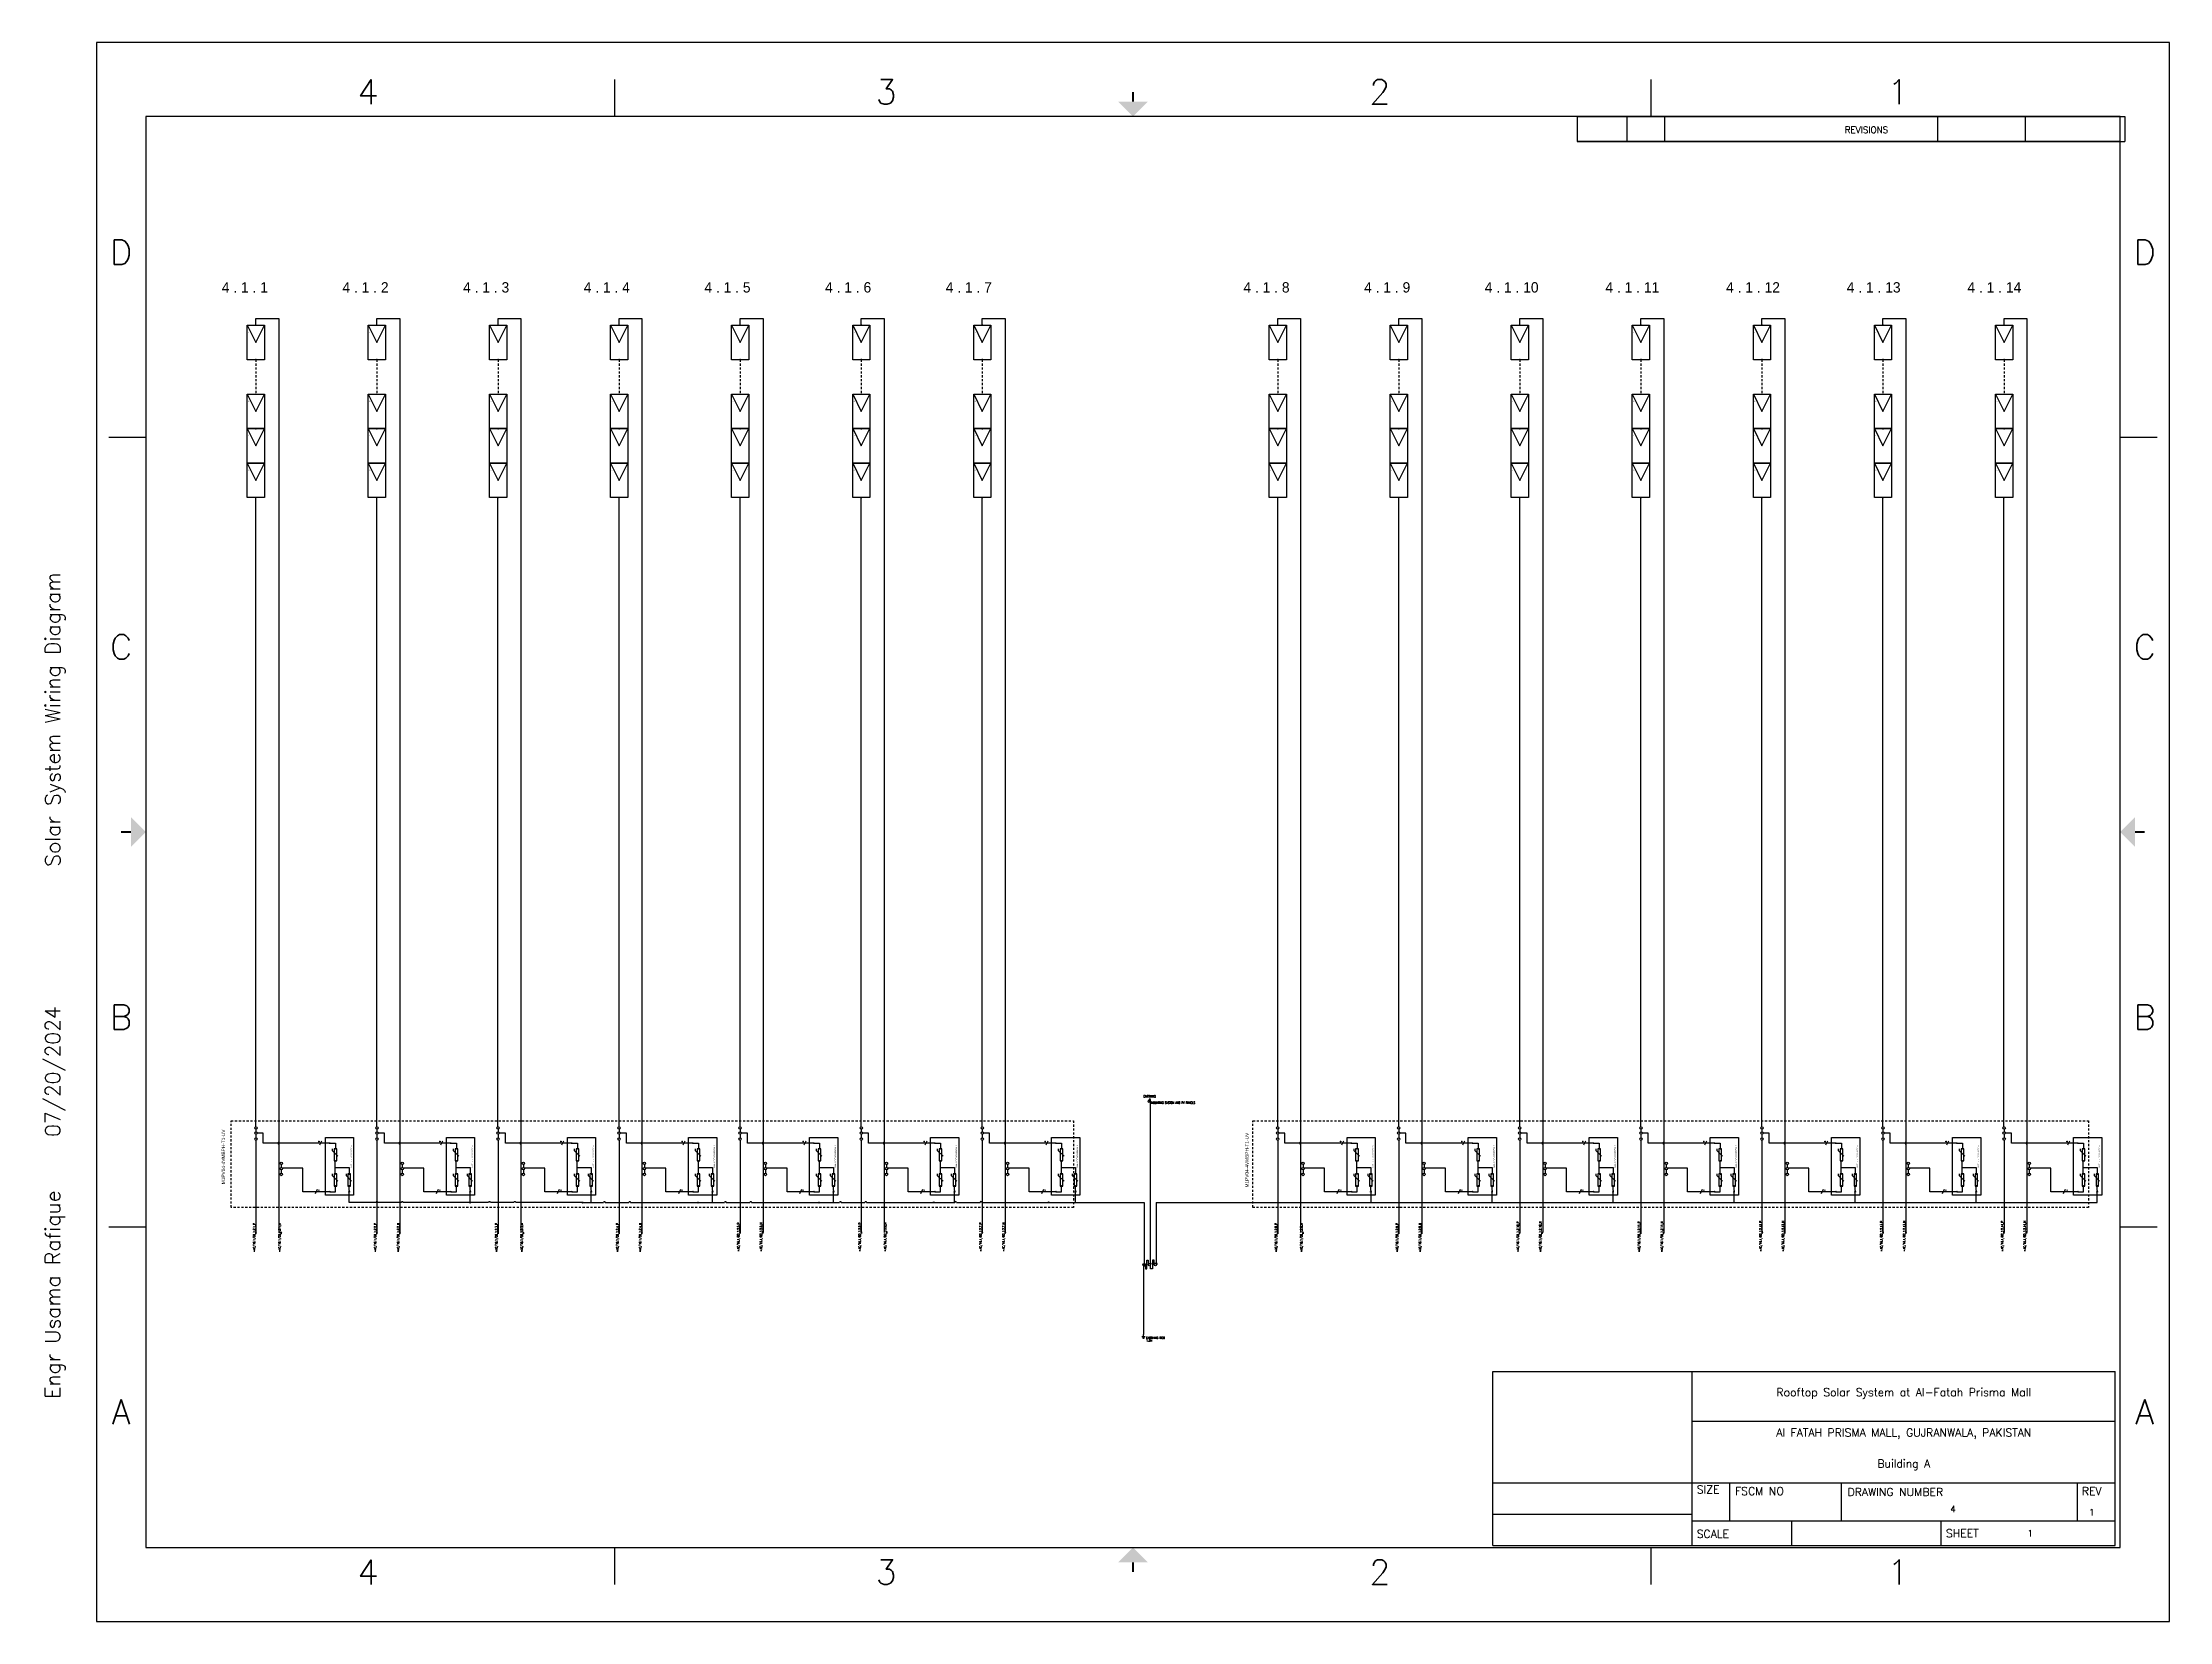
# Model space of a CAD drawing. Header units: inches. Extents: x 3 to 127, y -3 to 89.
import ezdxf
from ezdxf.enums import TextEntityAlignment as Align

# ---------------------------------------------------------------- set-up
doc = ezdxf.new("R2010")
doc.units = ezdxf.units.IN
doc.header["$MEASUREMENT"] = 0
doc.linetypes.add('HIDDEN2', pattern=[0.1875, 0.125, -0.0625])
for name, color, linetype in [('DESC', 1, 'Continuous'), ('GRY_20AWG', 9, 'Continuous'), ('LOCBOX', 92, 'HIDDEN2'), ('MISC', 2, 'Continuous'), ('RED_12AWG', 1, 'Continuous'), ('SYMS', 7, 'Continuous'), ('TAGS', 51, 'Continuous'), ('TB_LABELS', 1, 'Continuous'), ('Title Block', 7, 'Continuous'), ('Viewport', 7, 'Continuous'), ('WHT_12AWG', 7, 'Continuous'), ('WIREREF', 61, 'Continuous')]:
    doc.layers.add(name, color=color, linetype=linetype)
doc.styles.add('Roman', font='romans')
doc.styles.add('WD', font='romans.shx')
doc.styles.add('WD_IEC', font='isocp2.shx', dxfattribs={"width": 0.9, "height": 4})

# ---------------------------------------------------------------- blocks, each defined once
blk = doc.blocks.new('ANSI_border_C')
for p, q in [((20.5, 0.75), (20.5, 2.5)), ((14.25, 0.75), (20.5, 0.75))]:
    blk.add_line(p, q)
at = {"layer": 'Title Block'}
for p, q in [((0, 16), (0, 0)), ((21, 16), (0, 16)), ((21, 0), (21, 16)), ((5.25, 15.25), (5.25, 15.625)), ((15.75, 15.25), (15.75, 15.625)), ((0.5, 15.25), (0.5, 0.75)), ((20.5, 15.25), (0.5, 15.25)), ((15, 15.25), (15, 15)), ((20.5, 0.75), (20.5, 15.25)), ((15, 15), (20.5, 15)), ((0.125, 12), (0.5, 12)), ((20.5, 12), (20.875, 12)), ((0.125, 4), (0.5, 4)), ((20.5, 4), (20.875, 4)), ((0.5, 0.75), (20.5, 0.75)), ((5.25, 0.375), (5.25, 0.75)), ((15.75, 0.375), (15.75, 0.75)), ((0, 0), (21, 0))]:
    blk.add_line(p, q, dxfattribs=at)
at = {"layer": 'Title Block', "const_width": 0.02}
for points in [[(10.5, 15.5), (10.5, 15.4)], [(0.25, 8), (0.35, 8)], [(20.75, 8), (20.65, 8)], [(10.5, 0.5), (10.5, 0.6)]]:
    blk.add_lwpolyline(points, dxfattribs=at)
at = {"layer": 'Title Block'}
for points in [[(10.35, 15.4), (10.65, 15.4), (10.5, 15.25)], [(0.35, 7.85), (0.35, 8.15), (0.5, 8)], [(20.65, 7.85), (20.65, 8.15), (20.5, 8)], [(10.35, 0.6), (10.65, 0.6), (10.5, 0.75)]]:
    blk.add_solid(points, dxfattribs=at)
at = {"layer": 'Title Block', "style": 'Roman'}
for s, p in [('4', (2.75, 15.5)), ('3', (8, 15.5)), ('2', (13, 15.5)), ('1', (18.25, 15.5)), ('D', (0.25, 13.875)), ('D', (20.75, 13.875)), ('C', (0.25, 9.875)), ('C', (20.75, 9.875)), ('B', (0.25, 6.125)), ('B', (20.75, 6.125)), ('A', (0.25, 2.125)), ('A', (20.75, 2.125)), ('4', (2.75, 0.5)), ('3', (8, 0.5)), ('2', (13, 0.5)), ('1', (18.25, 0.5))]:
    blk.add_text(s, height=0.25, dxfattribs=at).set_placement(p, align=Align.MIDDLE_CENTER)
blk.add_text('REVISIONS', height=0.065, dxfattribs=at).set_placement((17.71, 15.083))
blk = doc.blocks.new('JIC_border_C')
at = {"xscale": 5.726708801404052, "yscale": 5.726708801404052, "zscale": 5.726708801404052}
blk.add_blockref('ANSI_border_C', (6.5, -3), dxfattribs=at)
blk = doc.blocks.new('JIC_REVblock_C')
blk.add_line((0, 0), (0, -0.25))
at = {"layer": 'Title Block'}
for p, q in [((-5.5, 0), (-5.5, -0.25)), ((-5.5, 0), (0, 0)), ((-5, -0.25), (-5, 0)), ((-4.62, -0.25), (-4.62, 0)), ((-1.88, -0.25), (-1.88, 0)), ((-1, -0.25), (-1, 0)), ((-5.5, -0.25), (0, -0.25))]:
    blk.add_line(p, q, dxfattribs=at)
at = {"style": 'WD'}
for tag, p in [('ZONE', (-5.391, -0.16)), ('REV', (-4.92, -0.16)), ('DESCRIPTION', (-3.618, -0.16)), ('DATE', (-1.552, -0.16)), ('APPROVED', (-0.759, -0.16))]:
    blk.add_attdef(tag, p, '', height=0.065, dxfattribs=at)
at = {"style": 'WD', "flags": 1}
blk.add_attdef('WD_TB', (-4.505, -0.154), '', height=0.03, dxfattribs=at)
blk = doc.blocks.new('HA1S4')
for points in [[(0, 0), (-0.03, 0), (0, -0.09), (0.03, 0), (0, 0)], [(0.02, -0.01), (-0.02, -0.01), (0, -0.06), (0.02, -0.01)]]:
    blk.add_lwpolyline(points)
at = {"style": 'WD', "flags": 1}
for tag, p in [('X2TERM01', (0, 0)), ('SIGCODE', (0.03, -0.08))]:
    blk.add_attdef(tag, p, '', height=0.01, dxfattribs=at)
at = {"style": 'WD', "width": 0.7}
for tag, p in [('DESC1', (0.09, 0.11)), ('XREF', (0.09, -0.06))]:
    blk.add_attdef(tag, p, '', height=0.125, dxfattribs=at)
at = {"style": 'WD', "width": 0.8, "flags": 8}
blk.add_attdef('WIRENO', text='', height=0.125, dxfattribs=at).set_placement((0, -0.26), align=Align.CENTER)
blk = doc.blocks.new('WDDOT')
for radius in [0.03, 0.0187, 0.00929]:
    blk.add_circle((0, 0), radius)
blk = doc.blocks.new('VT0_02')
blk.add_circle((0, 0), 0.0699)
at = {"style": 'WD', "flags": 1}
for tag, p in [('X4TERM01', (-0.07, 0)), ('X2TERM01', (0, 0.07)), ('X1TERM01', (0.07, 0)), ('X8TERM01', (0, -0.07))]:
    blk.add_attdef(tag, p, '', height=0.01, dxfattribs=at)
blk = doc.blocks.new('HA1S2')
for points in [[(0, 0), (-0.03, 0), (0, 0.09), (0.03, 0), (0, 0)], [(-0.02, 0.01), (0.02, 0.01), (0, 0.06), (-0.02, 0.01)]]:
    blk.add_lwpolyline(points)
at = {"style": 'WD', "width": 0.8, "flags": 8}
blk.add_attdef('WIRENO', text='', height=0.125, dxfattribs=at).set_placement((0, 0.15), align=Align.CENTER)
at = {"style": 'WD', "flags": 1}
for tag, p in [('X8TERM01', (0, 0)), ('SIGCODE', (0.03, 0.07))]:
    blk.add_attdef(tag, p, '', height=0.01, dxfattribs=at)
at = {"style": 'WD', "width": 0.7}
for tag, p in [('XREF', (0.08, -0.04)), ('DESC1', (0.08, -0.21))]:
    blk.add_attdef(tag, p, '', height=0.125, dxfattribs=at)
blk = doc.blocks.new('VGND2')
for p, q in [((0, -0.125), (0, 0)), ((0.09375, -0.125), (-0.09375, -0.125)), ((-0.0625, -0.171875), (0.0625, -0.171875)), ((-0.03125, -0.21875), (0.03125, -0.21875))]:
    blk.add_line(p, q)
at = {"style": 'WD', "flags": 1}
for tag in ['ASSYCODE', 'X2TERM01', 'CAT', 'FAMILY', 'MFG']:
    blk.add_attdef(tag, (0, 0), '', height=0.01, dxfattribs=at)
at = {"style": 'WD', "width": 0.8}
for tag, p in [('INST', (0.15625, 0.125)), ('LOC', (0.15625, -0.03125)), ('TAG1', (0.15625, -0.1875)), ('DESC1', (0.15625, -0.34375)), ('DESC2', (0.15625, -0.5))]:
    blk.add_attdef(tag, text='', height=0.125, dxfattribs=at).set_placement(p, align=Align.MIDDLE_LEFT)
blk = doc.blocks.new('HT0_01')
for p, q in [((-0.0625, 0.0625), (0.0625, 0.0625)), ((-0.0625, -0.0625), (-0.0625, 0.0625)), ((0.0625, 0.0625), (0.0625, -0.0625)), ((0.0625, -0.0625), (-0.0625, -0.0625))]:
    blk.add_line(p, q)
at = {"style": 'WD', "flags": 1}
for tag, p in [('X4TERM01', (-0.0625, 0)), ('X2TERM01', (0, 0.0625)), ('X1TERM01', (0.0625, 0)), ('X8TERM01', (0, -0.0625))]:
    blk.add_attdef(tag, p, '', height=0.01, dxfattribs=at)
blk = doc.blocks.new('PVM')
at = {"color": 5}
for p, q in [((2, 1), (1, 0.5)), ((1, 0.5), (2, 0))]:
    blk.add_line(p, q, dxfattribs=at)
blk.add_lwpolyline([(0, 1), (2, 1), (2, 0), (0, 0)], close=True, dxfattribs=at)
at = {"layer": 'SYMS', "color": 5, "xscale": 0.3699338068975089, "yscale": 0.3699338068975089, "zscale": 0.3699338068975089}
for p in [(0, 0.5), (2, 0.5)]:
    blk.add_blockref('HT0_01', p, dxfattribs=at)
at = {"color": 5, "char_height": 0.065, "attachment_point": 1}
for s, insert, rotation in [('+', (1.62, 0.88), 180), ('-', (1.57, 0.07), 90)]:
    blk.add_mtext_dynamic_manual_height_columns(s, width=0.0989, gutter_width=0.325, heights=[0], dxfattribs=dict(at, insert=insert, rotation=rotation))
blk = doc.blocks.new('HT0_02')
blk.add_circle((0, 0), 0.0699)
at = {"style": 'WD', "flags": 1}
for tag, p in [('X4TERM01', (-0.07, 0)), ('X2TERM01', (0, 0.07)), ('X1TERM01', (0.07, 0)), ('X8TERM01', (0, -0.07))]:
    blk.add_attdef(tag, p, '', height=0.01, dxfattribs=at)
blk = doc.blocks.new('HGND4')
for p, q in [((0, 0), (10, 0)), ((10, -4), (10, 4)), ((11, -2), (11, 2)), ((12, -1), (12, 1))]:
    blk.add_line(p, q)
blk.add_circle((10, 0), 5)
at = {"style": 'WD_IEC'}
for tag, p in [('TAG1', (2, 5)), ('INST', (2, 12)), ('LOC', (2, 8))]:
    blk.add_attdef(tag, text='', height=2.5, dxfattribs=at).set_placement(p, align=Align.RIGHT)
at = {"style": 'WD_IEC', "flags": 1}
blk.add_attdef('X4TERM01', (0, 0), '', height=0.32, dxfattribs=at)
blk = doc.blocks.new('VT0_05')
blk.add_lwpolyline([(0.1, -0.1), (0, 0.1), (-0.1, -0.1)], close=True)
at = {"style": 'WD', "flags": 1}
for tag, p in [('X2TERM01', (0, 0.1)), ('X1TERM01', (0, 0)), ('X4TERM01', (0, 0)), ('X8TERM01', (0, -0.1))]:
    blk.add_attdef(tag, p, '', height=0.01, dxfattribs=at)
blk = doc.blocks.new('Lightening Surge Arrestor')
at = {"color": 5}
for p, q in [((0.5, 2.92), (0.5, 2.83)), ((0.5, 2.83), (0.83, 2.5)), ((0.5, 1.46), (0.5, 1.37)), ((0.5, 1.37), (0.83, 1.04)), ((1.31, 1.46), (1.31, 1.37)), ((1.31, 1.37), (1.63, 1.04))]:
    blk.add_line(p, q, dxfattribs=at)
for points in [[(0.11, 3.57), (1.75, 3.57), (1.75, 0.22), (0.11, 0.22)], [(0.77, 2.92), (0.61, 2.92), (0.61, 2.23), (0.77, 2.23)], [(0.77, 1.46), (0.61, 1.46), (0.61, 0.76), (0.77, 0.76)], [(1.57, 1.46), (1.42, 1.46), (1.42, 0.76), (1.57, 0.76)]]:
    blk.add_lwpolyline(points, close=True, dxfattribs=at)
at = {"layer": 'GRY_20AWG'}
blk.add_line((1.49, 0.5), (1.49, 0.47), dxfattribs=at)
at = {"layer": 'RED_12AWG'}
for p, q in [((0.38, 3.25), (0.69, 3.25)), ((0.69, 2.92), (0.68, 2.92)), ((0.69, 3.25), (0.69, 2.93)), ((0.68, 1.46), (0.68, 2.23)), ((0.68, 1.83), (1.49, 1.83)), ((0.69, 1.46), (0.68, 1.46)), ((1.49, 1.83), (1.49, 1.47)), ((0.38, 0.43), (0.69, 0.43)), ((0.69, 0.43), (0.69, 0.77)), ((1.49, 0.5), (1.49, 0.76))]:
    blk.add_line(p, q, dxfattribs=at)
at = {"layer": 'SYMS'}
for name, p, xscale, yscale, zscale in [('HT0_02', (0.36, 3.25), 0.3314421991292846, 0.3314421991292846, 0.3314421991292846), ('VT0_05', (0.69, 2.92), 0.1052161047490845, 0.1052161047490845, 0.1052161047490845), ('VT0_05', (0.69, 1.46), 0.1052161047490845, 0.1052161047490845, 0.1052161047490845), ('HT0_02', (0.69, 1.46), 0.01504368401050088, 0.01504368401050088, 0.01504368401050088), ('VT0_05', (1.49, 1.46), 0.1052161047490845, 0.1052161047490845, 0.1052161047490845), ('HT0_02', (0.36, 0.43), 0.3314421991292846, 0.3314421991292846, 0.3314421991292846)]:
    blk.add_blockref(name, p, dxfattribs=dict(at, xscale=xscale, yscale=yscale, zscale=zscale))
at = {"layer": 'SYMS', "xscale": -0.1052161047490845, "yscale": 0.1052161047490845, "zscale": 0.1052161047490845, "rotation": 180}
for p in [(0.69, 2.23), (0.69, 0.77), (1.49, 0.77)]:
    blk.add_blockref('VT0_05', p, dxfattribs=at)
at = {"layer": 'SYMS'}
ref = blk.add_blockref('HGND4', (1.49, 0.47), dxfattribs=dict(at, xscale=0.005, yscale=0.005, zscale=0.005, rotation=270))
ref.add_attrib('TAG1', 'PE', dxfattribs={"layer": 'TAGS', "height": 0.0125, "rotation": 270, "style": 'WD_IEC'}).set_placement((1.51, 0.46), align=Align.RIGHT)
at = {"color": 5, "insert": (1.57, 1.8), "char_height": 0.065, "attachment_point": 1, "rotation": 90}
blk.add_mtext_dynamic_manual_height_columns('VAL-1.15-T1/T2-1000DC-PV/2+V', width=1.8749, gutter_width=0.325, heights=[0], dxfattribs=at)
for tag, p in [('+', (0.45, 3.31)), ('-', (0.46, 0.49))]:
    blk.add_attdef(tag, p, '', height=0.065)
at = {"color": 5}
blk.add_attdef('VAL-1.15-T1/T2-1000DC-PV/2+V', (1.65, 1.8), '', height=0.065, rotation=90, dxfattribs=at)
blk = doc.blocks.new('HW01')
for p, q in [((0.06, 0.12), (-0.06, -0.12)), ((0.03, 0), (-0.03, 0))]:
    blk.add_line(p, q)
at = {"style": 'WD', "width": 0.8}
blk.add_attdef('TAG1', text='', height=0.125, dxfattribs=at).set_placement((-0.03, 0.03), align=Align.RIGHT)
at = {"style": 'WD', "width": 0.7, "flags": 1}
for tag, p in [('INST', (0, 0.36)), ('LOC', (0, 0.19)), ('DESC1', (0, -0.46)), ('DESC2', (0, -0.61)), ('XREF', (0, -0.3))]:
    blk.add_attdef(tag, text='', height=0.125, dxfattribs=at).set_placement(p, align=Align.CENTER)
at = {"style": 'WD', "flags": 1}
for tag, p in [('X4TERM01', (-0.03, 0)), ('X1TERM01', (0.03, 0))]:
    blk.add_attdef(tag, p, '', height=0.0125, dxfattribs=at)
at = {"linetype": 'Continuous', "style": 'WD', "flags": 9}
blk.add_attdef('ASSYCODE', text='', height=0.01, dxfattribs=at).set_placement((0.03, 0.04), align=Align.CENTER)
at = {"style": 'WD'}
for tag, p in [('X2LINK', (0, 0.12)), ('X8LINK', (0, -0.12))]:
    blk.add_attdef(tag, p, '', height=0.01, dxfattribs=at)
at = {"style": 'WD', "flags": 9}
blk.add_attdef('FAMILY', text='', height=0.01, dxfattribs=at).set_placement((0.02, 0.12), align=Align.CENTER)
at = {"style": 'WD', "width": 0.8}
blk.add_attdef('RATING1', (0.09, 0.03), '', height=0.125, dxfattribs=at)
at = {"style": 'WD', "width": 0.8, "flags": 1}
blk.add_attdef('MFG', text='', height=0.0938, dxfattribs=at).set_placement((-0.12, -0.03), align=Align.TOP_RIGHT)
blk.add_attdef('CAT', text='', height=0.0938, dxfattribs=at).set_placement((0.03, -0.03), align=Align.TOP_LEFT)
blk = doc.blocks.new('JIC_tblock_desc_C')
for p, q in [((0, 0), (0, 1.75)), ((-6.25, 0), (0, 0))]:
    blk.add_line(p, q)
at = {"layer": 'Title Block'}
for p, q in [((-6.25, 0), (-6.25, 1.75)), ((-6.25, 1.75), (0, 1.75)), ((-4.25, 0), (-4.25, 1.75)), ((-4.25, 1.25), (0, 1.25)), ((-6.25, 0.63), (0, 0.63)), ((-3.87, 0.25), (-3.87, 0.63)), ((-2.75, 0.25), (-2.75, 0.63)), ((-0.38, 0.25), (-0.38, 0.63)), ((-6.25, 0.315), (-4.25, 0.315)), ((-4.25, 0.25), (0, 0.25)), ((-3.25, 0), (-3.25, 0.25)), ((-1.75, 0), (-1.75, 0.25))]:
    blk.add_line(p, q, dxfattribs=at)
at = {"color": 0, "style": 'Roman', "flags": 8}
for tag, p in [('FNAME', (-20.636, 6.819)), ('REVDATE', (-20.636, 4.106)), ('USER', (-20.636, 1.477))]:
    blk.add_attdef(tag, p, '', height=0.15, rotation=90, dxfattribs=at)
at = {"style": 'WD'}
for tag, p in [('PROJDESC', (-2.125, 1.5)), ('TITLE1', (-2.125, 1.095)), ('TITLE2', (-2.125, 0.785))]:
    blk.add_attdef(tag, text='', height=0.08, dxfattribs=at).set_placement(p, align=Align.CENTER)
at = {"style": 'WD', "flags": 1}
blk.add_attdef('WD_TB', (-5.57, 0.177), '', height=0.086, dxfattribs=at)
at = {"style": 'WD'}
for tag, p in [('SIZE', (-4.162, 0.32)), ('FSCM_NO', (-3.4, 0.337)), ('DWG_NO', (-1.659, 0.337)), ('REV', (-0.265, 0.303)), ('SCALE', (-3.634, 0.069)), ('SHEET', (-0.883, 0.092))]:
    blk.add_attdef(tag, p, '', height=0.065, dxfattribs=at)
at = {"layer": 'TB_LABELS', "style": 'WD'}
for s, p in [('SIZE', (-4.204, 0.604)), ('FSCM NO', (-3.819, 0.588)), ('DRAWING NUMBER', (-2.689, 0.579)), ('REV', (-0.336, 0.588)), ('SCALE', (-4.204, 0.158)), ('SHEET', (-1.701, 0.164))]:
    blk.add_text(s, height=0.08, dxfattribs=at).set_placement(p, align=Align.TOP_LEFT)

msp = doc.modelspace()

# ---------------------------------------------------------------- linework, layer by layer
at = {"color": 240, "linetype": 'HIDDEN2', "true_color": 0xed1f24}
for p, q in [((15.75, 70.22), (15.75, 68.22)), ((22.77, 70.22), (22.77, 68.22)), ((29.8, 70.22), (29.8, 68.22)), ((36.82, 70.22), (36.82, 68.22)), ((43.84, 70.22), (43.84, 68.22)), ((50.87, 70.22), (50.87, 68.22)), ((57.89, 70.22), (57.89, 68.22)), ((75.03, 70.22), (75.03, 68.22)), ((82.05, 70.22), (82.05, 68.22)), ((89.07, 70.22), (89.07, 68.22)), ((96.1, 70.22), (96.1, 68.22)), ((103.12, 70.22), (103.12, 68.22)), ((110.14, 70.22), (110.14, 68.22)), ((117.17, 70.22), (117.17, 68.22))]:
    msp.add_line(p, q, dxfattribs=at)
at = {"layer": 'GRY_20AWG', "color": 240, "true_color": 0xed1f24}
for p, q in [((15.75, 72.24), (15.75, 72.61)), ((15.75, 72.61), (17.08, 72.61)), ((22.77, 72.24), (22.77, 72.61)), ((22.77, 72.61), (24.1, 72.61)), ((29.8, 72.24), (29.8, 72.61)), ((29.8, 72.61), (31.12, 72.61)), ((36.82, 72.24), (36.82, 72.61)), ((36.82, 72.61), (38.14, 72.61)), ((43.84, 72.24), (43.84, 72.61)), ((43.84, 72.61), (45.17, 72.61)), ((50.87, 72.24), (50.87, 72.61)), ((50.87, 72.61), (52.19, 72.61)), ((57.89, 72.24), (57.89, 72.61)), ((57.89, 72.61), (59.21, 72.61)), ((75.03, 72.24), (75.03, 72.61)), ((75.03, 72.61), (76.35, 72.61)), ((82.05, 72.24), (82.05, 72.61)), ((82.05, 72.61), (83.38, 72.61)), ((89.07, 72.24), (89.07, 72.61)), ((89.07, 72.61), (90.4, 72.61)), ((96.1, 72.24), (96.1, 72.61)), ((96.1, 72.61), (97.42, 72.61)), ((103.12, 72.24), (103.12, 72.61)), ((103.12, 72.61), (104.44, 72.61)), ((110.14, 72.24), (110.14, 72.61)), ((110.14, 72.61), (111.47, 72.61)), ((117.17, 72.24), (117.17, 72.61)), ((117.17, 72.61), (118.49, 72.61)), ((15.73, 62.19), (15.73, 25.71)), ((22.75, 62.19), (22.75, 25.71)), ((29.77, 62.19), (29.77, 25.71)), ((36.8, 62.19), (36.8, 25.71)), ((43.82, 62.19), (43.82, 25.71)), ((50.84, 62.19), (50.84, 25.71)), ((57.87, 62.19), (57.87, 25.71)), ((75.01, 62.19), (75.01, 25.71)), ((82.03, 62.19), (82.03, 25.71)), ((89.05, 62.19), (89.05, 25.71)), ((96.07, 62.19), (96.07, 25.71)), ((103.1, 62.19), (103.1, 25.71)), ((110.12, 62.19), (110.12, 25.71)), ((117.14, 62.19), (117.14, 25.71)), ((15.75, 25.57), (15.75, 25.41)), ((15.75, 25.27), (15.75, 25.06)), ((15.75, 24.92), (15.75, 19.58)), ((16.17, 25.33), (15.82, 25.33)), ((16.17, 24.76), (16.17, 25.33)), ((19.47, 24.76), (16.17, 24.76)), ((20.03, 24.76), (19.53, 24.76)), ((22.77, 25.57), (22.77, 25.41)), ((22.77, 25.27), (22.77, 25.06)), ((22.77, 24.92), (22.77, 19.58)), ((23.2, 25.33), (22.84, 25.33)), ((23.2, 24.76), (23.2, 25.33)), ((26.49, 24.76), (23.2, 24.76)), ((27.05, 24.76), (26.55, 24.76)), ((29.8, 25.57), (29.8, 25.41)), ((29.8, 25.27), (29.8, 25.06)), ((29.8, 24.92), (29.8, 19.58)), ((30.22, 25.33), (29.87, 25.33)), ((30.22, 24.76), (30.22, 25.33)), ((33.51, 24.76), (30.22, 24.76)), ((34.07, 24.76), (33.58, 24.76)), ((36.82, 25.57), (36.82, 25.41)), ((36.82, 25.27), (36.82, 25.06)), ((36.82, 24.92), (36.82, 19.58)), ((37.24, 25.33), (36.89, 25.33)), ((37.24, 24.76), (37.24, 25.33)), ((40.54, 24.76), (37.24, 24.76)), ((41.09, 24.76), (40.6, 24.76)), ((43.84, 25.57), (43.84, 25.41)), ((43.84, 25.27), (43.84, 25.06)), ((43.84, 24.92), (43.84, 19.58)), ((44.26, 25.33), (43.91, 25.33)), ((44.26, 24.76), (44.26, 25.33)), ((47.56, 24.76), (44.26, 24.76)), ((48.12, 24.76), (47.62, 24.76)), ((50.87, 25.57), (50.87, 25.41)), ((50.87, 25.27), (50.87, 25.06)), ((50.87, 24.92), (50.87, 19.58)), ((51.29, 25.33), (50.94, 25.33)), ((51.29, 24.76), (51.29, 25.33)), ((54.58, 24.76), (51.29, 24.76)), ((55.14, 24.76), (54.64, 24.76)), ((57.89, 25.57), (57.89, 25.41)), ((57.89, 25.27), (57.89, 25.06)), ((57.89, 24.92), (57.89, 19.58)), ((58.31, 25.33), (57.96, 25.33)), ((58.31, 24.76), (58.31, 25.33)), ((61.6, 24.76), (58.31, 24.76)), ((62.16, 24.76), (61.67, 24.76)), ((75.03, 25.57), (75.03, 25.41)), ((75.03, 25.27), (75.03, 25.06)), ((75.03, 24.92), (75.03, 19.58)), ((75.45, 25.33), (75.1, 25.33)), ((75.45, 24.76), (75.45, 25.33)), ((78.74, 24.76), (75.45, 24.76)), ((79.3, 24.76), (78.81, 24.76)), ((82.05, 25.57), (82.05, 25.41)), ((82.05, 25.27), (82.05, 25.06)), ((82.05, 24.92), (82.05, 19.58)), ((82.47, 25.33), (82.12, 25.33)), ((82.47, 24.76), (82.47, 25.33)), ((85.77, 24.76), (82.47, 24.76)), ((86.33, 24.76), (85.83, 24.76)), ((89.07, 25.57), (89.07, 25.41)), ((89.07, 25.27), (89.07, 25.06)), ((89.07, 24.92), (89.07, 19.58)), ((89.5, 25.33), (89.14, 25.33)), ((89.5, 24.76), (89.5, 25.33)), ((92.79, 24.76), (89.5, 24.76)), ((93.35, 24.76), (92.85, 24.76)), ((96.1, 25.57), (96.1, 25.41)), ((96.1, 25.27), (96.1, 25.06)), ((96.1, 24.92), (96.1, 19.58)), ((96.52, 25.33), (96.17, 25.33)), ((96.52, 24.76), (96.52, 25.33)), ((99.81, 24.76), (96.52, 24.76)), ((100.37, 24.76), (99.88, 24.76)), ((103.12, 25.57), (103.12, 25.41)), ((103.12, 25.27), (103.12, 25.06)), ((103.12, 24.92), (103.12, 19.58)), ((103.54, 25.33), (103.19, 25.33)), ((103.54, 24.76), (103.54, 25.33)), ((106.84, 24.76), (103.54, 24.76)), ((107.39, 24.76), (106.9, 24.76)), ((110.14, 25.57), (110.14, 25.41)), ((110.14, 25.27), (110.14, 25.06)), ((110.14, 24.92), (110.14, 19.58)), ((110.56, 25.33), (110.21, 25.33)), ((110.56, 24.76), (110.56, 25.33)), ((113.86, 24.76), (110.56, 24.76)), ((114.42, 24.76), (113.92, 24.76)), ((117.17, 25.57), (117.17, 25.41)), ((117.17, 25.27), (117.17, 25.06)), ((117.17, 24.92), (117.17, 19.58)), ((117.59, 25.33), (117.24, 25.33)), ((117.59, 24.76), (117.59, 25.33)), ((120.88, 24.76), (117.59, 24.76)), ((121.44, 24.76), (120.94, 24.76)), ((17.22, 23.52), (17.22, 23.35)), ((24.24, 23.52), (24.24, 23.35)), ((31.27, 23.52), (31.27, 23.35)), ((38.29, 23.52), (38.29, 23.35)), ((45.31, 23.52), (45.31, 23.35)), ((52.33, 23.52), (52.33, 23.35)), ((59.36, 23.52), (59.36, 23.35)), ((76.5, 23.52), (76.5, 23.35)), ((83.52, 23.52), (83.52, 23.35)), ((90.54, 23.52), (90.54, 23.35)), ((97.57, 23.52), (97.57, 23.35)), ((104.59, 23.52), (104.59, 23.35)), ((111.61, 23.52), (111.61, 23.35)), ((118.63, 23.52), (118.63, 23.35)), ((17.22, 23.21), (17.22, 23.01)), ((18.47, 23.31), (17.29, 23.31)), ((18.47, 21.94), (18.47, 23.31)), ((24.24, 23.21), (24.24, 23.01)), ((25.49, 23.31), (24.31, 23.31)), ((25.49, 21.94), (25.49, 23.31)), ((31.27, 23.21), (31.27, 23.01)), ((32.52, 23.31), (31.34, 23.31)), ((32.52, 21.94), (32.52, 23.31)), ((38.29, 23.21), (38.29, 23.01)), ((39.54, 23.31), (38.36, 23.31)), ((39.54, 21.94), (39.54, 23.31)), ((45.31, 23.21), (45.31, 23.01)), ((46.56, 23.31), (45.38, 23.31)), ((46.56, 21.94), (46.56, 23.31)), ((52.33, 23.21), (52.33, 23.01)), ((53.58, 23.31), (52.4, 23.31)), ((53.58, 21.94), (53.58, 23.31)), ((59.36, 23.21), (59.36, 23.01)), ((60.61, 23.31), (59.43, 23.31)), ((60.61, 21.94), (60.61, 23.31)), ((76.5, 23.21), (76.5, 23.01)), ((77.75, 23.31), (76.57, 23.31)), ((77.75, 21.94), (77.75, 23.31)), ((83.52, 23.21), (83.52, 23.01)), ((84.77, 23.31), (83.59, 23.31)), ((84.77, 21.94), (84.77, 23.31)), ((90.54, 23.21), (90.54, 23.01)), ((91.79, 23.31), (90.61, 23.31)), ((91.79, 21.94), (91.79, 23.31)), ((97.57, 23.21), (97.57, 23.01)), ((98.81, 23.31), (97.64, 23.31)), ((98.81, 21.94), (98.81, 23.31)), ((104.59, 23.21), (104.59, 23.01)), ((105.84, 23.31), (104.66, 23.31)), ((105.84, 21.94), (105.84, 23.31)), ((111.61, 23.21), (111.61, 23.01)), ((112.86, 23.31), (111.68, 23.31)), ((112.86, 21.94), (112.86, 23.31)), ((118.63, 23.21), (118.63, 23.01)), ((119.88, 23.31), (118.7, 23.31)), ((119.88, 21.94), (119.88, 23.31)), ((19.22, 21.94), (18.47, 21.94)), ((20.03, 21.94), (19.28, 21.94)), ((26.24, 21.94), (25.49, 21.94)), ((27.05, 21.94), (26.3, 21.94)), ((33.26, 21.94), (32.52, 21.94)), ((34.07, 21.94), (33.32, 21.94)), ((40.29, 21.94), (39.54, 21.94)), ((41.09, 21.94), (40.35, 21.94)), ((47.31, 21.94), (46.56, 21.94)), ((48.12, 21.94), (47.37, 21.94)), ((54.33, 21.94), (53.58, 21.94)), ((55.14, 21.94), (54.39, 21.94)), ((61.35, 21.94), (60.61, 21.94)), ((62.16, 21.94), (61.42, 21.94)), ((78.49, 21.94), (77.75, 21.94)), ((79.3, 21.94), (78.56, 21.94)), ((85.52, 21.94), (84.77, 21.94)), ((86.33, 21.94), (85.58, 21.94)), ((92.54, 21.94), (91.79, 21.94)), ((93.35, 21.94), (92.6, 21.94)), ((99.56, 21.94), (98.81, 21.94)), ((100.37, 21.94), (99.62, 21.94)), ((106.58, 21.94), (105.84, 21.94)), ((107.39, 21.94), (106.65, 21.94)), ((113.61, 21.94), (112.86, 21.94)), ((114.42, 21.94), (113.67, 21.94)), ((120.63, 21.94), (119.88, 21.94)), ((121.44, 21.94), (120.69, 21.94))]:
    msp.add_line(p, q, dxfattribs=at)
at = {"layer": 'GRY_20AWG', "color": 3}
for p, q in [((67.6, 27.16), (67.6, 27.25)), ((67.64, 27.16), (67.6, 27.16)), ((67.65, 17.78), (67.65, 27.18)), ((34.7, 21.31), (35.92, 21.31)), ((36.02, 21.31), (37.39, 21.31)), ((37.49, 21.31), (42.94, 21.31)), ((43.04, 21.31), (44.41, 21.31)), ((44.51, 21.31), (49.61, 21.31)), ((49.71, 21.31), (51.08, 21.31)), ((67.98, 21.31), (67.98, 17.78)), ((67.28, 17.64), (67.24, 17.64)), ((67.35, 17.71), (67.35, 17.46)), ((67.35, 17.46), (67.43, 17.46)), ((67.43, 17.46), (67.43, 17.96)), ((67.43, 17.96), (67.51, 17.96)), ((67.51, 17.96), (67.51, 17.71)), ((67.58, 17.78), (67.65, 17.78)), ((67.65, 17.46), (67.65, 17.71)), ((67.76, 17.46), (67.65, 17.46)), ((67.86, 17.96), (67.76, 17.96)), ((67.76, 17.96), (67.76, 17.46)), ((67.93, 17.78), (67.83, 17.78)), ((67.86, 17.71), (67.86, 17.96)), ((68.03, 17.78), (67.93, 17.78)), ((68.03, 17.71), (68.03, 17.78))]:
    msp.add_line(p, q, dxfattribs=at)
for centre in [(35.97, 21.31), (37.44, 21.31), (42.99, 21.31), (44.46, 21.31), (49.66, 21.31), (51.13, 21.31)]:
    msp.add_arc(centre, 0.05, 0, 180, dxfattribs=at)
at = {"layer": 'LOCBOX', "color": 6}
for points in [[(14.31, 26.06), (63.18, 26.06), (63.18, 21.03), (14.31, 21.03)], [(73.59, 26.06), (122.07, 26.06), (122.07, 21.03), (73.59, 21.03)]]:
    msp.add_lwpolyline(points, close=True, dxfattribs=at)
at = {"layer": 'WHT_12AWG', "color": 240, "true_color": 0xed1f24}
for p, q in [((17.08, 72.61), (17.08, 24.81)), ((24.1, 72.61), (24.1, 24.81)), ((31.12, 72.61), (31.12, 24.81)), ((38.14, 72.61), (38.14, 24.81)), ((45.17, 72.61), (45.17, 24.81)), ((52.19, 72.61), (52.19, 24.81)), ((59.21, 72.61), (59.21, 24.81)), ((76.35, 72.61), (76.35, 24.81)), ((83.38, 72.61), (83.38, 24.81)), ((90.4, 72.61), (90.4, 24.81)), ((97.42, 72.61), (97.42, 24.81)), ((104.44, 72.61), (104.44, 24.81)), ((111.47, 72.61), (111.47, 24.81)), ((118.49, 72.61), (118.49, 24.81)), ((17.08, 24.71), (17.08, 19.58)), ((24.1, 24.71), (24.1, 19.58)), ((31.12, 24.71), (31.12, 19.58)), ((38.14, 24.71), (38.14, 19.58)), ((45.17, 24.71), (45.17, 19.58)), ((52.19, 24.71), (52.19, 19.58)), ((59.21, 24.71), (59.21, 19.58)), ((76.35, 24.71), (76.35, 19.58)), ((83.38, 24.71), (83.38, 19.58)), ((90.4, 24.71), (90.4, 19.58)), ((97.42, 24.71), (97.42, 19.58)), ((104.44, 24.71), (104.44, 19.58)), ((111.47, 24.71), (111.47, 19.58)), ((118.49, 24.71), (118.49, 19.58)), ((63.3, 21.31), (63.3, 21.92)), ((80.44, 21.31), (80.44, 21.92)), ((87.46, 21.31), (87.46, 21.92)), ((94.48, 21.31), (94.48, 21.92)), ((101.5, 21.31), (101.5, 21.92)), ((108.53, 21.31), (108.53, 21.92)), ((115.55, 21.31), (115.55, 21.92)), ((122.57, 21.31), (122.57, 21.92)), ((17.08, 19.58), (17.22, 19.58))]:
    msp.add_line(p, q, dxfattribs=at)
at = {"layer": 'WHT_12AWG', "color": 3}
for p, q in [((21.16, 21.31), (21.16, 21.92)), ((22.72, 21.31), (21.16, 21.31)), ((24.19, 21.31), (22.82, 21.31)), ((28.18, 21.31), (24.29, 21.31)), ((28.18, 21.31), (28.18, 21.92)), ((29.25, 21.31), (28.18, 21.31)), ((30.72, 21.31), (29.35, 21.31)), ((34.7, 21.31), (30.82, 21.31)), ((35.2, 21.31), (35.2, 21.92)), ((42.23, 21.31), (42.23, 21.92)), ((49.25, 21.31), (49.25, 21.92)), ((51.18, 21.32), (55.07, 21.32)), ((55.07, 21.32), (56.29, 21.32)), ((56.27, 21.31), (56.27, 21.92)), ((56.39, 21.32), (57.76, 21.32)), ((57.86, 21.32), (61.74, 21.32)), ((61.74, 21.32), (67.28, 21.32)), ((67.28, 21.32), (67.28, 17.71)), ((67.98, 21.31), (122.57, 21.31)), ((67.24, 17.71), (67.24, 13.65))]:
    msp.add_line(p, q, dxfattribs=at)
at = {"layer": 'WHT_12AWG'}
for centre in [(17.08, 24.76), (24.1, 24.76), (31.12, 24.76), (38.14, 24.76), (45.17, 24.76), (52.19, 24.76), (59.21, 24.76), (76.35, 24.76), (83.38, 24.76), (90.4, 24.76), (97.42, 24.76), (104.44, 24.76), (111.47, 24.76), (118.49, 24.76)]:
    msp.add_arc(centre, 0.05, 90, 270, dxfattribs=at)
at = {"layer": 'WHT_12AWG', "color": 3}
for centre in [(22.77, 21.31), (24.24, 21.31), (29.3, 21.31), (30.77, 21.31), (56.34, 21.32), (57.81, 21.32)]:
    msp.add_arc(centre, 0.05, 0, 180, dxfattribs=at)

# ---------------------------------------------------------------- block references
at = {"xscale": 5.777177524552554, "yscale": 5.777177524552554, "zscale": 5.777177524552554}
msp.add_blockref('JIC_REVblock_C', (124.18, 84.33), dxfattribs=at)
ref = msp.add_blockref('JIC_tblock_desc_C', (123.62, 1.4), dxfattribs=dict(xscale=5.777177524552554, yscale=5.777177524552554, zscale=5.777177524552554))
ref.add_attrib('SHEET', '1', (118.52, 1.93), dxfattribs={"height": 0.376, "style": 'WD'})
ref.add_attrib('REV', '1', (122.09, 3.15), dxfattribs={"height": 0.376, "style": 'WD'})
ref.add_attrib('DWG_NO', '4', (114.04, 3.34), dxfattribs={"height": 0.376, "style": 'WD'})
ref.add_attrib('TITLE2', 'Building A', dxfattribs={"height": 0.462, "style": 'WD'}).set_placement((111.35, 5.93), align=Align.CENTER)
ref.add_attrib('TITLE1', 'Al FATAH PRISMA MALL, GUJRANWALA, PAKISTAN', dxfattribs={"height": 0.4622, "style": 'WD'}).set_placement((111.35, 7.73), align=Align.CENTER)
ref.add_attrib('PROJDESC', 'Rooftop Solar System at Al-Fatah Prisma Mall', dxfattribs={"height": 0.4622, "style": 'WD'}).set_placement((111.35, 10.07), align=Align.CENTER)
ref.add_attrib('USER', 'Engr Usama Rafique', (4.4, 9.93), dxfattribs={"color": 0, "height": 0.8666, "rotation": 90, "style": 'Roman', "flags": 8})
ref.add_attrib('REVDATE', '07/20/2024', (4.4, 25.12), dxfattribs={"color": 0, "height": 0.867, "rotation": 90, "style": 'Roman', "flags": 8})
ref.add_attrib('FNAME', 'Solar System Wiring Diagram', (4.4, 40.8), dxfattribs={"color": 0, "height": 0.8666, "rotation": 90, "style": 'Roman', "flags": 8})
for p in [(19.67, 21.51), (26.69, 21.51), (33.71, 21.51), (40.74, 21.51), (47.76, 21.51), (54.78, 21.51), (61.8, 21.51), (78.94, 21.51), (85.97, 21.51), (92.99, 21.51), (100.01, 21.51), (107.04, 21.51), (114.06, 21.51), (121.08, 21.51)]:
    msp.add_blockref('Lightening Surge Arrestor', p)
at = {"layer": 'SYMS', "rotation": 90}
for name, p in [('PVM', (16.25, 70.22)), ('PVM', (23.27, 70.22)), ('PVM', (30.3, 70.22)), ('PVM', (37.32, 70.22)), ('PVM', (44.34, 70.22)), ('PVM', (51.37, 70.22)), ('PVM', (58.39, 70.22)), ('PVM', (75.53, 70.22)), ('PVM', (82.55, 70.22)), ('PVM', (89.57, 70.22)), ('PVM', (96.6, 70.22)), ('PVM', (103.62, 70.22)), ('PVM', (110.64, 70.22)), ('PVM', (117.67, 70.22)), ('PVM', (16.25, 66.22)), ('PVM', (23.27, 66.22)), ('PVM', (30.3, 66.22)), ('PVM', (37.32, 66.22)), ('PVM', (44.34, 66.22)), ('PVM', (51.37, 66.22)), ('PVM', (58.39, 66.22)), ('PVM', (75.53, 66.22)), ('PVM', (82.55, 66.22)), ('PVM', (89.57, 66.22)), ('PVM', (96.6, 66.22)), ('PVM', (103.62, 66.22)), ('PVM', (110.64, 66.22)), ('PVM', (117.67, 66.22)), ('PVM', (16.25, 64.22)), ('PVM', (23.27, 64.22)), ('PVM', (30.3, 64.22)), ('PVM', (37.32, 64.22)), ('PVM', (44.34, 64.22)), ('PVM', (51.37, 64.22)), ('PVM', (58.39, 64.22)), ('PVM', (75.53, 64.22)), ('PVM', (82.55, 64.22)), ('PVM', (89.57, 64.22)), ('PVM', (96.6, 64.22)), ('PVM', (103.62, 64.22)), ('PVM', (110.64, 64.22)), ('PVM', (117.67, 64.22)), ('PVM', (16.25, 62.22)), ('PVM', (23.27, 62.22)), ('PVM', (30.3, 62.22)), ('PVM', (37.32, 62.22)), ('PVM', (44.34, 62.22)), ('PVM', (51.37, 62.22)), ('PVM', (58.39, 62.22)), ('PVM', (75.53, 62.22)), ('PVM', (82.55, 62.22)), ('PVM', (89.57, 62.22)), ('PVM', (96.6, 62.22)), ('PVM', (103.62, 62.22)), ('PVM', (110.64, 62.22)), ('PVM', (117.67, 62.22)), ('VT0_02', (67.28, 17.71)), ('VT0_02', (67.58, 17.71)), ('VT0_02', (67.93, 17.71))]:
    msp.add_blockref(name, p, dxfattribs=at)
at = {"layer": 'SYMS', "color": 3}
ref = msp.add_blockref('HA1S2', (67.6, 27.25), dxfattribs=at)
ref.add_attrib('DESC1', 'MOUNTING SYSTEM AND PV PANELS', (67.69, 27.04), dxfattribs={"layer": 'DESC', "height": 0.125, "style": 'WD', "width": 0.7})
ref.add_attrib('WIRENO', 'EARTHING', dxfattribs={"layer": 'WIREREF', "height": 0.125, "style": 'WD', "width": 0.8, "flags": 8}).set_placement((67.6, 27.41), align=Align.CENTER)
at = {"layer": 'SYMS', "color": 3, "rotation": 90}
msp.add_blockref('VT0_02', (67.58, 27.18), dxfattribs=at)
at = {"layer": 'SYMS'}
for name, p in [('VT0_02', (15.75, 25.64)), ('VT0_02', (15.75, 25.34)), ('VT0_02', (15.75, 24.99)), ('VT0_02', (22.77, 25.64)), ('VT0_02', (22.77, 25.34)), ('VT0_02', (22.77, 24.99)), ('VT0_02', (29.8, 25.64)), ('VT0_02', (29.8, 25.34)), ('VT0_02', (29.8, 24.99)), ('VT0_02', (36.82, 25.64)), ('VT0_02', (36.82, 25.34)), ('VT0_02', (36.82, 24.99)), ('VT0_02', (43.84, 25.64)), ('VT0_02', (43.84, 25.34)), ('VT0_02', (43.84, 24.99)), ('VT0_02', (50.87, 25.64)), ('VT0_02', (50.87, 25.34)), ('VT0_02', (50.87, 24.99)), ('VT0_02', (57.89, 25.64)), ('VT0_02', (57.89, 25.34)), ('VT0_02', (57.89, 24.99)), ('VT0_02', (75.03, 25.64)), ('VT0_02', (75.03, 25.34)), ('VT0_02', (75.03, 24.99)), ('VT0_02', (82.05, 25.64)), ('VT0_02', (82.05, 25.34)), ('VT0_02', (82.05, 24.99)), ('VT0_02', (89.07, 25.64)), ('VT0_02', (89.07, 25.34)), ('VT0_02', (89.07, 24.99)), ('VT0_02', (96.1, 25.64)), ('VT0_02', (96.1, 25.34)), ('VT0_02', (96.1, 24.99)), ('VT0_02', (103.12, 25.64)), ('VT0_02', (103.12, 25.34)), ('VT0_02', (103.12, 24.99)), ('VT0_02', (110.14, 25.64)), ('VT0_02', (110.14, 25.34)), ('VT0_02', (110.14, 24.99)), ('VT0_02', (117.17, 25.64)), ('VT0_02', (117.17, 25.34)), ('VT0_02', (117.17, 24.99)), ('VT0_02', (17.22, 23.59)), ('VT0_02', (24.24, 23.59)), ('VT0_02', (31.27, 23.59)), ('VT0_02', (38.29, 23.59)), ('VT0_02', (45.31, 23.59)), ('VT0_02', (52.33, 23.59)), ('VT0_02', (59.36, 23.59)), ('VT0_02', (76.5, 23.59)), ('VT0_02', (83.52, 23.59)), ('VT0_02', (90.54, 23.59)), ('VT0_02', (97.57, 23.59)), ('VT0_02', (104.59, 23.59)), ('VT0_02', (111.61, 23.59)), ('VT0_02', (118.63, 23.59)), ('VT0_02', (17.22, 23.28)), ('VT0_02', (17.22, 22.94)), ('VT0_02', (24.24, 23.28)), ('VT0_02', (24.24, 22.94)), ('VT0_02', (31.27, 23.28)), ('VT0_02', (31.27, 22.94)), ('VT0_02', (38.29, 23.28)), ('VT0_02', (38.29, 22.94)), ('VT0_02', (45.31, 23.28)), ('VT0_02', (45.31, 22.94)), ('VT0_02', (52.33, 23.28)), ('VT0_02', (52.33, 22.94)), ('VT0_02', (59.36, 23.28)), ('VT0_02', (59.36, 22.94)), ('VT0_02', (76.5, 23.28)), ('VT0_02', (76.5, 22.94)), ('VT0_02', (83.52, 23.28)), ('VT0_02', (83.52, 22.94)), ('VT0_02', (90.54, 23.28)), ('VT0_02', (90.54, 22.94)), ('VT0_02', (97.57, 23.28)), ('VT0_02', (97.57, 22.94)), ('VT0_02', (104.59, 23.28)), ('VT0_02', (104.59, 22.94)), ('VT0_02', (111.61, 23.28)), ('VT0_02', (111.61, 22.94)), ('VT0_02', (118.63, 23.28)), ('VT0_02', (118.63, 22.94)), ('WDDOT', (61.74, 21.32)), ('WDDOT', (67.28, 17.64)), ('WDDOT', (67.65, 17.78)), ('WDDOT', (67.98, 17.78))]:
    msp.add_blockref(name, p, dxfattribs=at)
ref = msp.add_blockref('HW01', (19.5, 24.76), dxfattribs=at)
ref.add_attrib('TAG1', '+', dxfattribs={"layer": 'TAGS', "height": 0.125, "style": 'WD', "width": 0.8}).set_placement((19.47, 24.79), align=Align.RIGHT)
ref = msp.add_blockref('HW01', (26.52, 24.76), dxfattribs=at)
ref.add_attrib('TAG1', '+', dxfattribs={"layer": 'TAGS', "height": 0.125, "style": 'WD', "width": 0.8}).set_placement((26.49, 24.79), align=Align.RIGHT)
ref = msp.add_blockref('HW01', (33.54, 24.76), dxfattribs=at)
ref.add_attrib('TAG1', '+', dxfattribs={"layer": 'TAGS', "height": 0.125, "style": 'WD', "width": 0.8}).set_placement((33.51, 24.79), align=Align.RIGHT)
ref = msp.add_blockref('HW01', (40.57, 24.76), dxfattribs=at)
ref.add_attrib('TAG1', '+', dxfattribs={"layer": 'TAGS', "height": 0.125, "style": 'WD', "width": 0.8}).set_placement((40.54, 24.79), align=Align.RIGHT)
ref = msp.add_blockref('HW01', (47.59, 24.76), dxfattribs=at)
ref.add_attrib('TAG1', '+', dxfattribs={"layer": 'TAGS', "height": 0.125, "style": 'WD', "width": 0.8}).set_placement((47.56, 24.79), align=Align.RIGHT)
ref = msp.add_blockref('HW01', (54.61, 24.76), dxfattribs=at)
ref.add_attrib('TAG1', '+', dxfattribs={"layer": 'TAGS', "height": 0.125, "style": 'WD', "width": 0.8}).set_placement((54.58, 24.79), align=Align.RIGHT)
ref = msp.add_blockref('HW01', (61.64, 24.76), dxfattribs=at)
ref.add_attrib('TAG1', '+', dxfattribs={"layer": 'TAGS', "height": 0.125, "style": 'WD', "width": 0.8}).set_placement((61.6, 24.79), align=Align.RIGHT)
ref = msp.add_blockref('HW01', (78.78, 24.76), dxfattribs=at)
ref.add_attrib('TAG1', '+', dxfattribs={"layer": 'TAGS', "height": 0.125, "style": 'WD', "width": 0.8}).set_placement((78.74, 24.79), align=Align.RIGHT)
ref = msp.add_blockref('HW01', (85.8, 24.76), dxfattribs=at)
ref.add_attrib('TAG1', '+', dxfattribs={"layer": 'TAGS', "height": 0.125, "style": 'WD', "width": 0.8}).set_placement((85.77, 24.79), align=Align.RIGHT)
ref = msp.add_blockref('HW01', (92.82, 24.76), dxfattribs=at)
ref.add_attrib('TAG1', '+', dxfattribs={"layer": 'TAGS', "height": 0.125, "style": 'WD', "width": 0.8}).set_placement((92.79, 24.79), align=Align.RIGHT)
ref = msp.add_blockref('HW01', (99.84, 24.76), dxfattribs=at)
ref.add_attrib('TAG1', '+', dxfattribs={"layer": 'TAGS', "height": 0.125, "style": 'WD', "width": 0.8}).set_placement((99.81, 24.79), align=Align.RIGHT)
ref = msp.add_blockref('HW01', (106.87, 24.76), dxfattribs=at)
ref.add_attrib('TAG1', '+', dxfattribs={"layer": 'TAGS', "height": 0.125, "style": 'WD', "width": 0.8}).set_placement((106.84, 24.79), align=Align.RIGHT)
ref = msp.add_blockref('HW01', (113.89, 24.76), dxfattribs=at)
ref.add_attrib('TAG1', '+', dxfattribs={"layer": 'TAGS', "height": 0.125, "style": 'WD', "width": 0.8}).set_placement((113.86, 24.79), align=Align.RIGHT)
ref = msp.add_blockref('HW01', (120.91, 24.76), dxfattribs=at)
ref.add_attrib('TAG1', '+', dxfattribs={"layer": 'TAGS', "height": 0.125, "style": 'WD', "width": 0.8}).set_placement((120.88, 24.79), align=Align.RIGHT)
ref = msp.add_blockref('HW01', (19.25, 21.94), dxfattribs=at)
ref.add_attrib('RATING1', '-', (19.34, 21.97), dxfattribs={"layer": 'MISC', "height": 0.125, "style": 'WD', "width": 0.8})
ref = msp.add_blockref('HW01', (26.27, 21.94), dxfattribs=at)
ref.add_attrib('RATING1', '-', (26.36, 21.97), dxfattribs={"layer": 'MISC', "height": 0.125, "style": 'WD', "width": 0.8})
at = {"layer": 'SYMS', "color": 3}
for p in [(28.18, 21.31), (34.7, 21.31), (41.39, 21.31), (48.41, 21.31), (55.07, 21.32)]:
    msp.add_blockref('WDDOT', p, dxfattribs=at)
at = {"layer": 'SYMS'}
ref = msp.add_blockref('HW01', (33.29, 21.94), dxfattribs=at)
ref.add_attrib('RATING1', '-', (33.39, 21.97), dxfattribs={"layer": 'MISC', "height": 0.125, "style": 'WD', "width": 0.8})
ref = msp.add_blockref('HW01', (40.32, 21.94), dxfattribs=at)
ref.add_attrib('RATING1', '-', (40.41, 21.97), dxfattribs={"layer": 'MISC', "height": 0.125, "style": 'WD', "width": 0.8})
ref = msp.add_blockref('HW01', (47.34, 21.94), dxfattribs=at)
ref.add_attrib('RATING1', '-', (47.43, 21.97), dxfattribs={"layer": 'MISC', "height": 0.125, "style": 'WD', "width": 0.8})
ref = msp.add_blockref('HW01', (54.36, 21.94), dxfattribs=at)
ref.add_attrib('RATING1', '-', (54.46, 21.97), dxfattribs={"layer": 'MISC', "height": 0.125, "style": 'WD', "width": 0.8})
ref = msp.add_blockref('HW01', (61.38, 21.94), dxfattribs=at)
ref.add_attrib('RATING1', '-', (61.48, 21.97), dxfattribs={"layer": 'MISC', "height": 0.125, "style": 'WD', "width": 0.8})
ref = msp.add_blockref('HW01', (78.52, 21.94), dxfattribs=at)
ref.add_attrib('RATING1', '-', (78.62, 21.97), dxfattribs={"layer": 'MISC', "height": 0.125, "style": 'WD', "width": 0.8})
ref = msp.add_blockref('HW01', (85.55, 21.94), dxfattribs=at)
ref.add_attrib('RATING1', '-', (85.64, 21.97), dxfattribs={"layer": 'MISC', "height": 0.125, "style": 'WD', "width": 0.8})
ref = msp.add_blockref('HW01', (92.57, 21.94), dxfattribs=at)
ref.add_attrib('RATING1', '-', (92.66, 21.97), dxfattribs={"layer": 'MISC', "height": 0.125, "style": 'WD', "width": 0.8})
ref = msp.add_blockref('HW01', (99.59, 21.94), dxfattribs=at)
ref.add_attrib('RATING1', '-', (99.69, 21.97), dxfattribs={"layer": 'MISC', "height": 0.125, "style": 'WD', "width": 0.8})
ref = msp.add_blockref('HW01', (106.62, 21.94), dxfattribs=at)
ref.add_attrib('RATING1', '-', (106.71, 21.97), dxfattribs={"layer": 'MISC', "height": 0.125, "style": 'WD', "width": 0.8})
ref = msp.add_blockref('HW01', (113.64, 21.94), dxfattribs=at)
ref.add_attrib('RATING1', '-', (113.73, 21.97), dxfattribs={"layer": 'MISC', "height": 0.125, "style": 'WD', "width": 0.8})
ref = msp.add_blockref('HW01', (120.66, 21.94), dxfattribs=at)
ref.add_attrib('RATING1', '-', (120.76, 21.97), dxfattribs={"layer": 'MISC', "height": 0.125, "style": 'WD', "width": 0.8})
at = {"layer": 'SYMS', "color": 1}
ref = msp.add_blockref('HA1S4', (15.75, 19.58), dxfattribs=at)
ref.add_attrib('WIRENO', '=AC/16.1/02_1.2.1_P', dxfattribs={"layer": 'WIREREF', "color": 0, "height": 0.125, "rotation": 90, "style": 'WD', "width": 0.8, "flags": 8}).set_placement((15.75, 18.44), align=Align.BOTTOM_LEFT)
ref = msp.add_blockref('HA1S4', (17.22, 19.58), dxfattribs=at)
ref.add_attrib('WIRENO', '=AC/16.1/02_1.2.1_N', dxfattribs={"layer": 'WIREREF', "color": 0, "height": 0.125, "rotation": 90, "style": 'WD', "width": 0.8, "flags": 8}).set_placement((17.22, 18.44), align=Align.BOTTOM_LEFT)
ref = msp.add_blockref('HA1S4', (22.77, 19.58), dxfattribs=at)
ref.add_attrib('WIRENO', '=AC/16.1/02_1.2.2_P', dxfattribs={"layer": 'WIREREF', "color": 1, "height": 0.125, "rotation": 90, "style": 'WD', "width": 0.8, "flags": 8}).set_placement((22.77, 18.44), align=Align.BOTTOM_LEFT)
ref = msp.add_blockref('HA1S4', (24.1, 19.58), dxfattribs=at)
ref.add_attrib('WIRENO', '=AC/16.1/02_1.2.2_N', dxfattribs={"layer": 'WIREREF', "color": 1, "height": 0.125, "rotation": 90, "style": 'WD', "width": 0.8, "flags": 8}).set_placement((24.1, 18.44), align=Align.BOTTOM_LEFT)
ref = msp.add_blockref('HA1S4', (29.8, 19.58), dxfattribs=at)
ref.add_attrib('WIRENO', '=AC/16.1/02_1.2.3_P', dxfattribs={"layer": 'WIREREF', "color": 1, "height": 0.125, "rotation": 90, "style": 'WD', "width": 0.8, "flags": 8}).set_placement((29.8, 18.44), align=Align.BOTTOM_LEFT)
ref = msp.add_blockref('HA1S4', (31.27, 19.58), dxfattribs=at)
ref.add_attrib('WIRENO', '=AC/16.1/02_1.2.3_N', dxfattribs={"layer": 'WIREREF', "color": 1, "height": 0.125, "rotation": 90, "style": 'WD', "width": 0.8, "flags": 8}).set_placement((31.27, 18.44), align=Align.BOTTOM_LEFT)
ref = msp.add_blockref('HA1S4', (36.82, 19.58), dxfattribs=at)
ref.add_attrib('WIRENO', '=AC/16.1/02_1.2.4_P', dxfattribs={"layer": 'WIREREF', "color": 1, "height": 0.125, "rotation": 90, "style": 'WD', "width": 0.8, "flags": 8}).set_placement((36.82, 18.44), align=Align.BOTTOM_LEFT)
ref = msp.add_blockref('HA1S4', (38.14, 19.58), dxfattribs=at)
ref.add_attrib('WIRENO', '=AC/16.1/02_1.2.4_N', dxfattribs={"layer": 'WIREREF', "color": 1, "height": 0.125, "rotation": 90, "style": 'WD', "width": 0.8, "flags": 8}).set_placement((38.14, 18.44), align=Align.BOTTOM_LEFT)
ref = msp.add_blockref('HA1S4', (43.84, 19.61), dxfattribs=at)
ref.add_attrib('WIRENO', '=AC/16.1/02_1.2.5_P', dxfattribs={"layer": 'WIREREF', "color": 1, "height": 0.125, "rotation": 90, "style": 'WD', "width": 0.8, "flags": 8}).set_placement((43.84, 18.47), align=Align.BOTTOM_LEFT)
ref = msp.add_blockref('HA1S4', (45.15, 19.61), dxfattribs=at)
ref.add_attrib('WIRENO', '=AC/16.1/02_1.2.5_N', dxfattribs={"layer": 'WIREREF', "color": 1, "height": 0.125, "rotation": 90, "style": 'WD', "width": 0.8, "flags": 8}).set_placement((45.15, 18.47), align=Align.BOTTOM_LEFT)
ref = msp.add_blockref('HA1S4', (50.88, 19.61), dxfattribs=at)
ref.add_attrib('WIRENO', '=AC/16.1/02_1.2.6_P', dxfattribs={"layer": 'WIREREF', "color": 1, "height": 0.125, "rotation": 90, "style": 'WD', "width": 0.8, "flags": 8}).set_placement((50.88, 18.47), align=Align.BOTTOM_LEFT)
ref = msp.add_blockref('HA1S4', (52.35, 19.61), dxfattribs=at)
ref.add_attrib('WIRENO', '=AC/16.1/02_1.2.6_N', dxfattribs={"layer": 'WIREREF', "color": 1, "height": 0.125, "rotation": 90, "style": 'WD', "width": 0.8, "flags": 8}).set_placement((52.35, 18.47), align=Align.BOTTOM_LEFT)
ref = msp.add_blockref('HA1S4', (57.89, 19.61), dxfattribs=at)
ref.add_attrib('WIRENO', '=AC/16.1/02_1.2.7_P', dxfattribs={"layer": 'WIREREF', "color": 1, "height": 0.125, "rotation": 90, "style": 'WD', "width": 0.8, "flags": 8}).set_placement((57.89, 18.47), align=Align.BOTTOM_LEFT)
ref = msp.add_blockref('HA1S4', (59.22, 19.61), dxfattribs=at)
ref.add_attrib('WIRENO', '=AC/16.1/02_1.2.7_N', dxfattribs={"layer": 'WIREREF', "color": 1, "height": 0.125, "rotation": 90, "style": 'WD', "width": 0.8, "flags": 8}).set_placement((59.22, 18.47), align=Align.BOTTOM_LEFT)
ref = msp.add_blockref('HA1S4', (75.03, 19.58), dxfattribs=at)
ref.add_attrib('WIRENO', '=AC/16.1/02_1.2.8_P', dxfattribs={"layer": 'WIREREF', "color": 1, "height": 0.125, "rotation": 90, "style": 'WD', "width": 0.8, "flags": 8}).set_placement((75.03, 18.44), align=Align.BOTTOM_LEFT)
ref = msp.add_blockref('HA1S4', (76.5, 19.58), dxfattribs=at)
ref.add_attrib('WIRENO', '=AC/16.1/02_1.2.8_N', dxfattribs={"layer": 'WIREREF', "color": 1, "height": 0.125, "rotation": 90, "style": 'WD', "width": 0.8, "flags": 8}).set_placement((76.5, 18.44), align=Align.BOTTOM_LEFT)
ref = msp.add_blockref('HA1S4', (82.05, 19.58), dxfattribs=at)
ref.add_attrib('WIRENO', '=AC/16.1/02_1.2.9_P', dxfattribs={"layer": 'WIREREF', "color": 1, "height": 0.125, "rotation": 90, "style": 'WD', "width": 0.8, "flags": 8}).set_placement((82.05, 18.44), align=Align.BOTTOM_LEFT)
ref = msp.add_blockref('HA1S4', (83.38, 19.58), dxfattribs=at)
ref.add_attrib('WIRENO', '=AC/16.1/02_1.2.9_N', dxfattribs={"layer": 'WIREREF', "color": 1, "height": 0.125, "rotation": 90, "style": 'WD', "width": 0.8, "flags": 8}).set_placement((83.38, 18.44), align=Align.BOTTOM_LEFT)
ref = msp.add_blockref('HA1S4', (89.06, 19.58), dxfattribs=at)
ref.add_attrib('WIRENO', '=AC/16.1/02_1.2.10_P', dxfattribs={"layer": 'WIREREF', "color": 1, "height": 0.125, "rotation": 90, "style": 'WD', "width": 0.8, "flags": 8}).set_placement((89.06, 18.44), align=Align.BOTTOM_LEFT)
ref = msp.add_blockref('HA1S4', (90.36, 19.58), dxfattribs=at)
ref.add_attrib('WIRENO', '=AC/16.1/02_1.2.10_N', dxfattribs={"layer": 'WIREREF', "color": 1, "height": 0.125, "rotation": 90, "style": 'WD', "width": 0.8, "flags": 8}).set_placement((90.36, 18.44), align=Align.BOTTOM_LEFT)
ref = msp.add_blockref('HA1S4', (96.09, 19.58), dxfattribs=at)
ref.add_attrib('WIRENO', '=AC/16.1/02_1.2.11_P', dxfattribs={"layer": 'WIREREF', "color": 1, "height": 0.125, "rotation": 90, "style": 'WD', "width": 0.8, "flags": 8}).set_placement((96.09, 18.44), align=Align.BOTTOM_LEFT)
ref = msp.add_blockref('HA1S4', (97.41, 19.58), dxfattribs=at)
ref.add_attrib('WIRENO', '=AC/16.1/02_1.2.11_N', dxfattribs={"layer": 'WIREREF', "color": 1, "height": 0.125, "rotation": 90, "style": 'WD', "width": 0.8, "flags": 8}).set_placement((97.41, 18.44), align=Align.BOTTOM_LEFT)
ref = msp.add_blockref('HA1S4', (103.14, 19.61), dxfattribs=at)
ref.add_attrib('WIRENO', '=AC/16.1/02_1.2.12_P', dxfattribs={"layer": 'WIREREF', "color": 1, "height": 0.125, "rotation": 90, "style": 'WD', "width": 0.8, "flags": 8}).set_placement((103.14, 18.47), align=Align.BOTTOM_LEFT)
ref = msp.add_blockref('HA1S4', (104.44, 19.61), dxfattribs=at)
ref.add_attrib('WIRENO', '=AC/16.1/02_1.2.12_N', dxfattribs={"layer": 'WIREREF', "color": 1, "height": 0.125, "rotation": 90, "style": 'WD', "width": 0.8, "flags": 8}).set_placement((104.44, 18.47), align=Align.BOTTOM_LEFT)
ref = msp.add_blockref('HA1S4', (110.15, 19.61), dxfattribs=at)
ref.add_attrib('WIRENO', '=AC/16.1/02_1.2.13_P', dxfattribs={"layer": 'WIREREF', "color": 1, "height": 0.125, "rotation": 90, "style": 'WD', "width": 0.8, "flags": 8}).set_placement((110.15, 18.47), align=Align.BOTTOM_LEFT)
ref = msp.add_blockref('HA1S4', (111.47, 19.61), dxfattribs=at)
ref.add_attrib('WIRENO', '=AC/16.1/02_1.2.13_N', dxfattribs={"layer": 'WIREREF', "color": 1, "height": 0.125, "rotation": 90, "style": 'WD', "width": 0.8, "flags": 8}).set_placement((111.47, 18.47), align=Align.BOTTOM_LEFT)
ref = msp.add_blockref('HA1S4', (117.16, 19.61), dxfattribs=at)
ref.add_attrib('WIRENO', '=AC/16.1/02_1.2.14_P', dxfattribs={"layer": 'WIREREF', "color": 1, "height": 0.125, "rotation": 90, "style": 'WD', "width": 0.8, "flags": 8}).set_placement((117.16, 18.47), align=Align.BOTTOM_LEFT)
ref = msp.add_blockref('HA1S4', (118.46, 19.61), dxfattribs=at)
ref.add_attrib('WIRENO', '=AC/16.1/02_1.2.14_N', dxfattribs={"layer": 'WIREREF', "color": 1, "height": 0.125, "rotation": 90, "style": 'WD', "width": 0.8, "flags": 8}).set_placement((118.46, 18.47), align=Align.BOTTOM_LEFT)
at = {"layer": 'SYMS'}
ref = msp.add_blockref('VGND2', (67.24, 13.65), dxfattribs=at)
ref.add_attrib('TAG1', 'EARTHING ROD ', dxfattribs={"layer": 'TAGS', "height": 0.125, "style": 'WD', "width": 0.8}).set_placement((67.4, 13.46), align=Align.MIDDLE_LEFT)
ref.add_attrib('DESC1', '1.5M', dxfattribs={"layer": 'DESC', "height": 0.125, "style": 'WD', "width": 0.8}).set_placement((67.4, 13.31), align=Align.MIDDLE_LEFT)
at = {"layer": 'Viewport'}
msp.add_blockref('JIC_border_C', (0, 0), dxfattribs=at)

# ---------------------------------------------------------------- texts
at = {"char_height": 0.6, "attachment_point": 1}
for s, insert in [('4 . 1 . 1', (13.77, 74.72)), ('4 . 1 . 2', (20.77, 74.72)), ('4 . 1 . 3', (27.77, 74.72)), ('4 . 1 . 4', (34.77, 74.72)), ('4 . 1 . 5', (41.77, 74.72)), ('4 . 1 . 6', (48.77, 74.72)), ('4 . 1 . 7', (55.77, 74.72)), ('4 . 1 . 8', (73.04, 74.72)), ('4 . 1 . 9', (80.04, 74.72)), ('4 . 1 . 10', (87.04, 74.72)), ('4 . 1 . 11', (94.04, 74.72)), ('4 . 1 . 12', (101.04, 74.72)), ('4 . 1 . 13', (108.04, 74.72)), ('4 . 1 . 14', (115.04, 74.72))]:
    msp.add_mtext_dynamic_manual_height_columns(s, width=5.201, gutter_width=1, heights=[0], dxfattribs=dict(at, insert=insert))
at = {"layer": 'LOCBOX', "color": 6}
msp.add_text('M1PV04-4VMBPH-T1-UV', height=0.2, rotation=90, dxfattribs=at).set_placement((13.86, 25.55), align=Align.MIDDLE_RIGHT)
msp.add_text('M1PV04-4VMBPH-T1-UV', height=0.2, rotation=90, dxfattribs=at).set_placement((73.4, 25.36), align=Align.BOTTOM_RIGHT)

doc.saveas('drawing.dxf')
